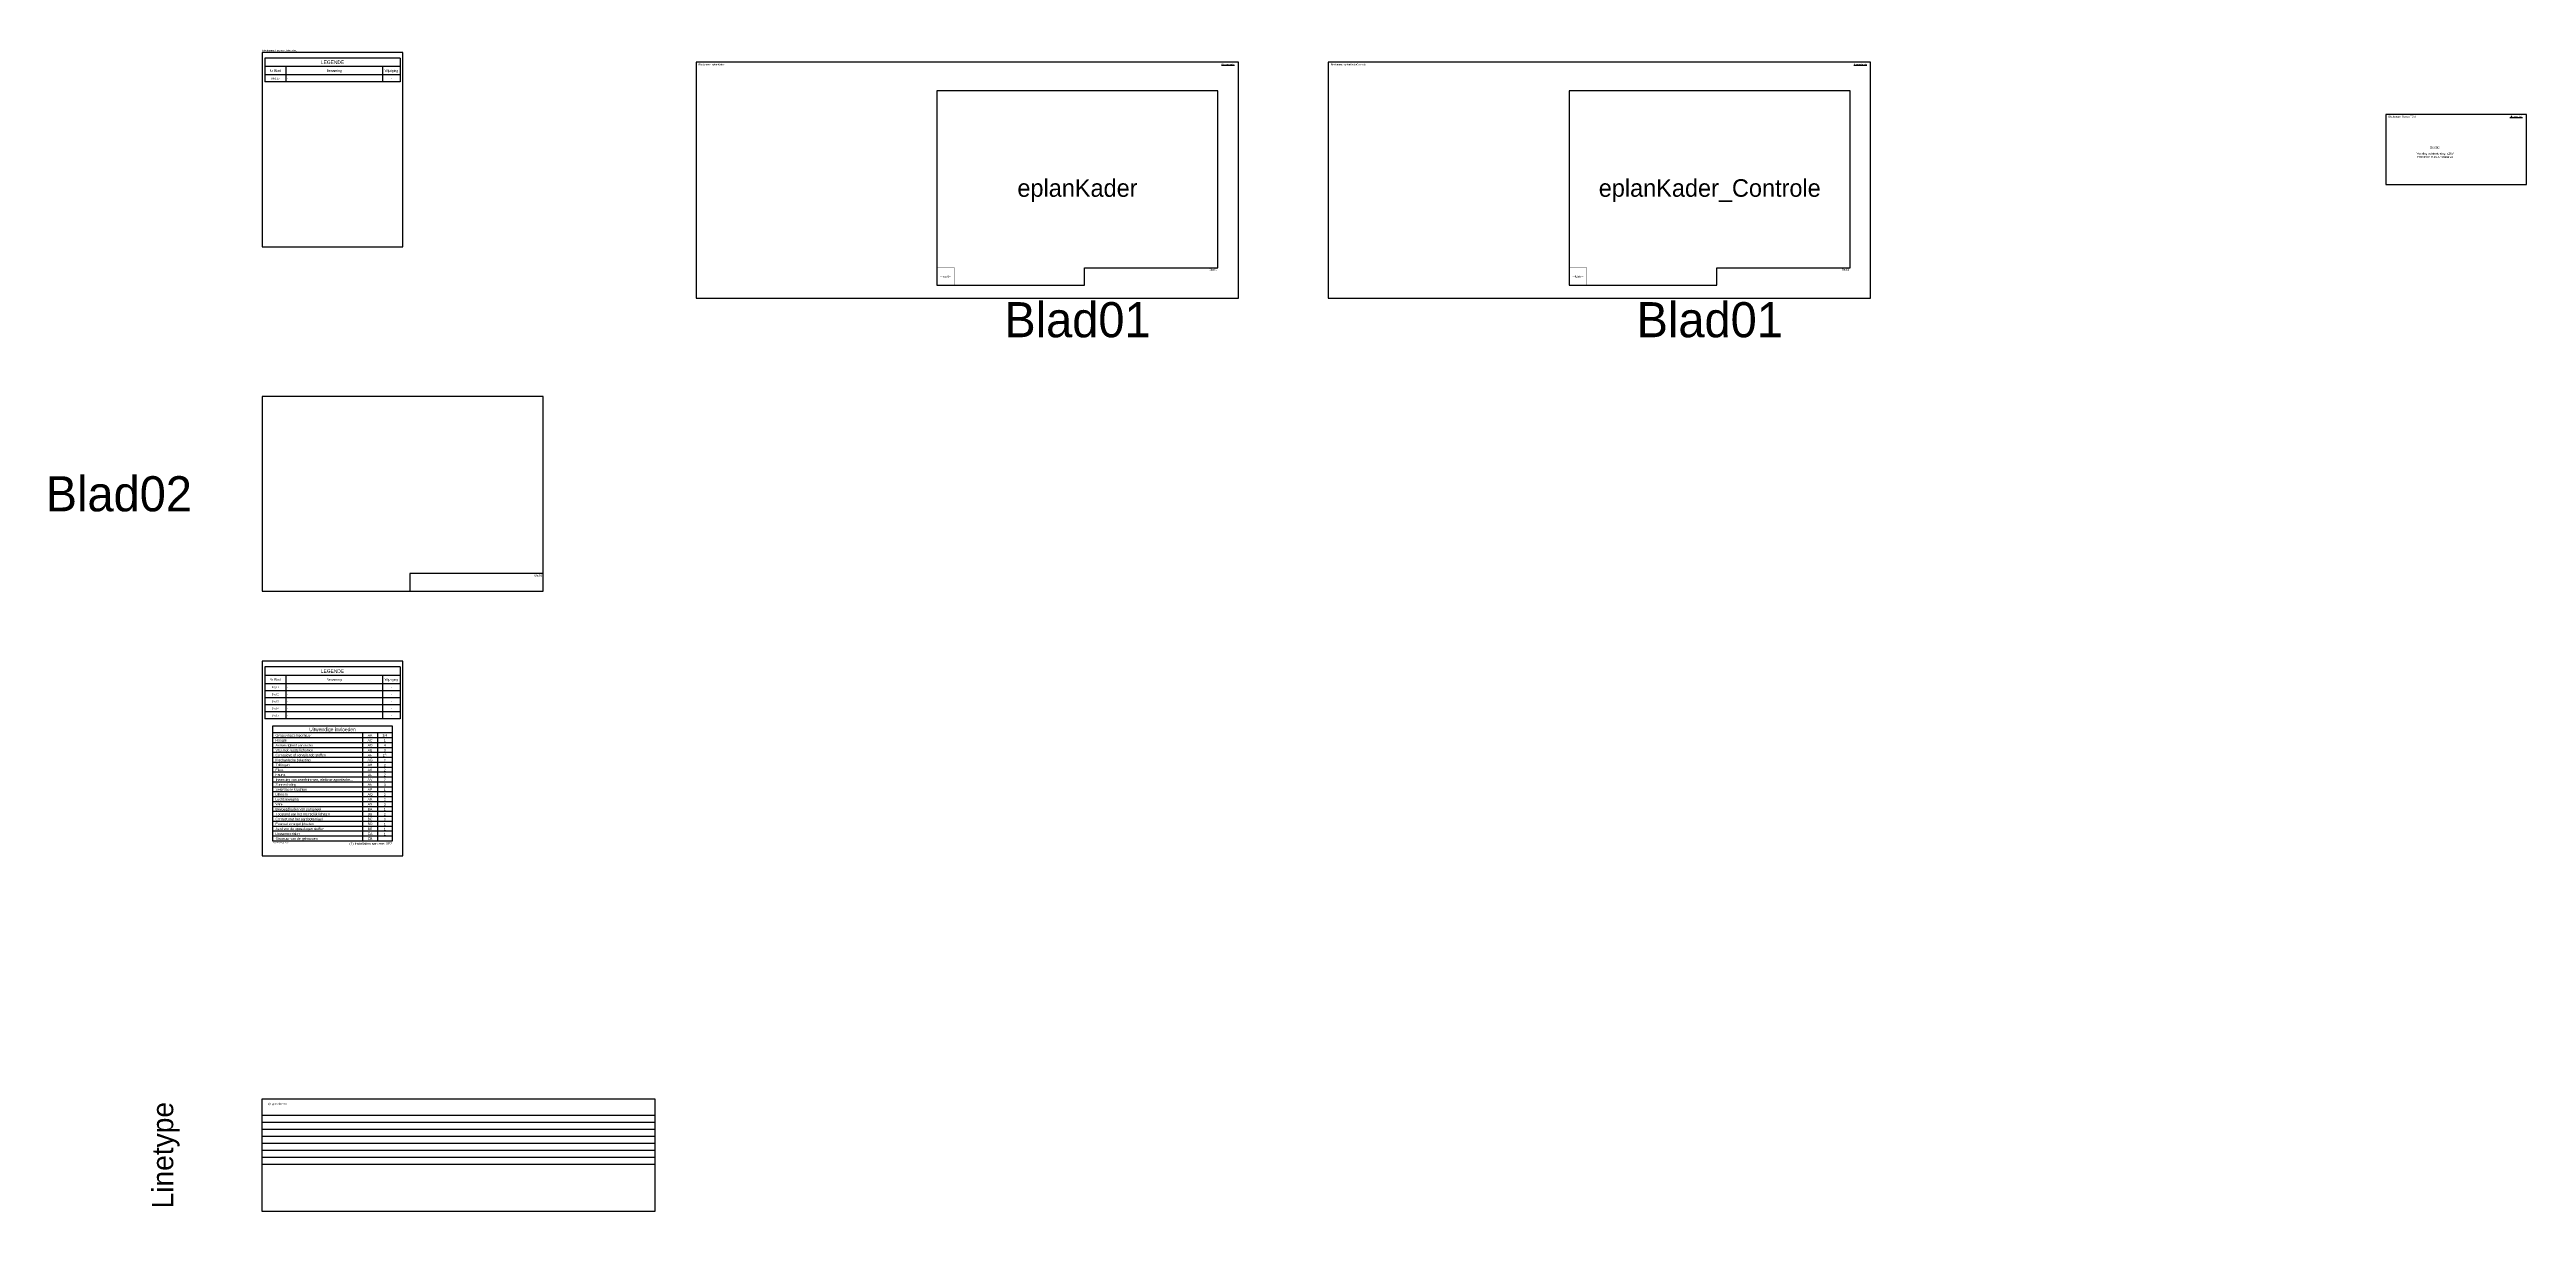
# Model space of a CAD drawing. Header units: millimetres. Extents: x -7152 to 5843, y -5056 to 10205.
# Drawn here: x -303 to 3223, y -2464 to -809 of the extents above; entities that cross this region are included whole.
import ezdxf
from ezdxf.enums import TextEntityAlignment as Align
from ezdxf.lldxf.tags import DXFTag

# ---------------------------------------------------------------- set-up
doc = ezdxf.new("R2010")
doc.units = ezdxf.units.MM
doc.layers.add('18', color=1, linetype='Continuous')
doc.layers.add('FreezeNewViewport', color=7, linetype='Continuous')
doc.layers.add('TBM_VP', color=1, linetype='Continuous', plot=False)
doc.styles.add('ARIAL', font='arial.ttf')
doc.styles.add('isopi', font='isoplus.shx', dxfattribs={"oblique": 15})
doc.styles.get("Standard").update_dxf_attribs({"font": 'isoplus.shx'})
doc.styles.add('TBM', font='arial.ttf')
doc.styles.add('Titre0', font='swiss.ttf')
tags = doc.linetypes.add('SL160', pattern='A,19.499715,-0.500285,["160",Standard,S=2,R=0,X=0,Y=-1],-4.228294', length=24.228294).pattern_tags.tags
tags[6] = DXFTag(74, 10)
tags = doc.linetypes.add('SL300', pattern='A,19.499715,-0.500285,["300",Standard,S=2,R=0,X=0,Y=-1],-4.228294', length=24.228294).pattern_tags.tags
tags[6] = DXFTag(74, 10)
tags = doc.linetypes.add('SL_400', pattern='A,29.743605,-1.000569,["400",Standard,S=4,R=0,X=0,Y=-2],-9.443', length=40.187174).pattern_tags.tags
tags[6] = DXFTag(74, 10)
tags = doc.linetypes.add('SLEUF160-SHORT', pattern='A,1.5,-0.1,["160",Standard,S=0.5,R=0,X=0,Y=-0.25],-1.05', length=2.65).pattern_tags.tags
tags[6] = DXFTag(74, 10)
tags = doc.linetypes.add('SLEUF220', pattern='A,7.5,-0.1,["220",Standard,S=0.5,R=0,X=0,Y=-0.25],-1.1', length=8.7).pattern_tags.tags
tags[6] = DXFTag(74, 10)
tags = doc.linetypes.add('SLEUF220-SHORT', pattern='A,1.5,-0.1,["220",Standard,S=0.5,R=0,X=0,Y=-0.25],-1.1', length=2.7).pattern_tags.tags
tags[6] = DXFTag(74, 10)
tags = doc.linetypes.add('SLEUF300-SHORT', pattern='A,1.5,-0.1,["300",Standard,S=0.5,R=0,X=0,Y=-0.25],-1.1', length=2.7).pattern_tags.tags
tags[6] = DXFTag(74, 10)
tags = doc.linetypes.add('SLEUF400-SHORT', pattern='A,1.5,-0.1,["400",Standard,S=0.5,R=0,X=0,Y=-0.25],-1.1', length=2.7).pattern_tags.tags
tags[6] = DXFTag(74, 10)

# ---------------------------------------------------------------- blocks, each defined once
blk = doc.blocks.new('CustomTBM')
at = {"color": 0, "style": 'TBM'}
for tag, height, p in [('SECTIE', 3.5, (-87.5, 196.3)), ('LIJN01', 3, (-87.5, 187.6)), ('LIJN02', 3, (-87.5, 182.6)), ('LIJN10', 4, (-87.5, 95.1)), ('LIJN11', 4, (-87.5, 85.7))]:
    blk.add_attdef(tag, text='', height=height, dxfattribs=at).set_placement(p, align=Align.MIDDLE_CENTER)
blk = doc.blocks.new('*U433')
at = {"color": 4}
for p, q in [((96.4, 0), (-96.4, 0)), ((96.4, -34), (-96.4, -34))]:
    blk.add_line(p, q, dxfattribs=at)
at = {"color": 4, "linetype": 'Continuous'}
for p, q in [((-96.4, 0), (-96.4, -24)), ((96.4, 0), (96.4, -24)), ((-96.4, -24), (-96.4, -34)), ((96.4, -24), (96.4, -34))]:
    blk.add_line(p, q, dxfattribs=at)
at = {"color": 3}
for p, q in [((96.4, -12), (-96.4, -12)), ((96.4, -24), (-96.4, -24))]:
    blk.add_line(p, q, dxfattribs=at)
at = {"color": 2}
blk.add_line((96.4, -34), (-96.4, -34), dxfattribs=at)
at = {"color": 2, "linetype": 'Continuous'}
for p, q in [((-66.4, -12), (-66.4, -24)), ((-66.4, -24), (-66.4, -34)), ((71.4, -12), (71.4, -24)), ((71.4, -24), (71.4, -34))]:
    blk.add_line(p, q, dxfattribs=at)
at = {"layer": 'TBM_VP', "linetype": 'Continuous'}
blk.add_lwpolyline([(-100, -269), (100, -269), (100, 8), (-100, 8)], close=True, dxfattribs=at)
at = {"color": 2}
for s, p in [('Nr Blad', (-81.4, -18)), ('Benaming', (2.5, -18)), ('Wijziging', (83.9, -18))]:
    blk.add_text(s, height=3.5, dxfattribs=at).set_placement(p, align=Align.MIDDLE_CENTER)
at = {"color": 7}
blk.add_text('Blad 25', height=2.5, dxfattribs=at).set_placement((-81.4, -29), align=Align.MIDDLE_CENTER)
at = {"color": 3}
blk.add_text('LEGENDE', height=5, dxfattribs=at).set_placement((0, -6), align=Align.MIDDLE_CENTER)
at = {"color": 7}
blk.add_attdef('25-B', text='', height=2.5, dxfattribs=at).set_placement((-64.3, -29), align=Align.MIDDLE_LEFT)
blk.add_attdef('25-W', text='', height=2.5, dxfattribs=at).set_placement((83.9, -29), align=Align.MIDDLE_CENTER)
blk = doc.blocks.new('eplankader')
at = {"color": 7}
blk.add_lwpolyline([(0, 25, 0.5, 0.5, 0), (25, 25, 0.5, 0.5, 0), (25, 0, 0, 0, 0)], format="xyseb", dxfattribs=at)
at = {"layer": 'TBM_VP', "linetype": 'Continuous'}
blk.add_lwpolyline([(400, 277), (0, 277), (0, 0), (210, 0), (210, 25), (400, 25), (400, 277)], dxfattribs=at)
at = {"linetype": 'Continuous', "ltscale": 15, "style": 'TBM'}
blk.add_attdef('KAST', text='', height=3.5, dxfattribs=at).set_placement((12.5, 12.5), align=Align.MIDDLE_CENTER)
at = {"linetype": 'Continuous', "ltscale": 15}
blk.add_attdef('BLAD', text='', height=50, dxfattribs=at).set_placement((200, -24), align=Align.TOP_CENTER)
at = {"layer": 'TBM_VP', "color": 150, "linetype": 'Continuous', "ltscale": 15, "flags": 8}
blk.add_attdef('CONTROLE', text='', height=2.5, dxfattribs=at).set_placement((398.5, 23.5), align=Align.TOP_RIGHT)
blk = doc.blocks.new('eplankader_controle')
at = {"linetype": 'Continuous'}
ref = blk.add_blockref('eplankader', (0, 0), dxfattribs=at)
ref.add_attrib('BLAD', 'Blad01', dxfattribs={"linetype": 'Continuous', "ltscale": 15, "height": 50}).set_placement((200, -24), align=Align.TOP_CENTER)
ref.add_attrib('KAST', '--kast--', dxfattribs={"linetype": 'Continuous', "ltscale": 15, "height": 3.5, "style": 'TBM'}).set_placement((12.5, 12.5), align=Align.MIDDLE_CENTER)
ref.add_attrib('CONTROLE', 'Blad01', dxfattribs={"layer": 'TBM_VP', "color": 150, "linetype": 'Continuous', "ltscale": 15, "height": 2.5}).set_placement((398.5, 23.5), align=Align.TOP_RIGHT)
blk = doc.blocks.new('*U418')
at = {"color": 0}
blk.add_lwpolyline([(0, 0), (200, 0), (200, 100), (0, 100)], close=True, dxfattribs=at)
blk.add_text('Blockname:', height=2.5, dxfattribs=at).set_placement((3.7, 98), align=Align.TOP_LEFT)
at = {"color": 0, "linetype": 'Continuous'}
blk.add_text('%%UBijkomende info:', height=1.8, dxfattribs=at).set_placement((176.2, 96.1))
at = {"color": 161, "linetype": 'Continuous', "ltscale": 15, "true_color": 0x8c9ff3}
blk.add_attdef('BLOCKNAME', (22.7, 95.5), '', height=2.5, dxfattribs=at)
blk = doc.blocks.new('*U421')
at = {"color": 0}
blk.add_lwpolyline([(0, 0), (772, 0), (772, 336), (0, 336)], close=True, dxfattribs=at)
blk.add_text('Blockname:', height=2.5, dxfattribs=at).set_placement((3.7, 334), align=Align.TOP_LEFT)
at = {"color": 0, "linetype": 'Continuous'}
blk.add_text('%%UBijkomende info:', height=1.8, dxfattribs=at).set_placement((748.2, 332.1))
at = {"color": 161, "linetype": 'Continuous', "ltscale": 15, "true_color": 0x8c9ff3}
blk.add_attdef('BLOCKNAME', (22.7, 331.5), '', height=2.5, dxfattribs=at)
blk = doc.blocks.new('*U211')
at = {"color": 3}
blk.add_line((85, -10), (-85, -10), dxfattribs=at)
at = {"color": 2}
for p, q in [((85, -17), (-85, -17)), ((85, -24), (-85, -24)), ((85, -31), (-85, -31)), ((85, -38), (-85, -38)), ((85, -45), (-85, -45)), ((85, -52), (-85, -52)), ((85, -59), (-85, -59)), ((85, -66), (-85, -66)), ((85, -73), (-85, -73)), ((85, -80), (-85, -80)), ((85, -87), (-85, -87)), ((85, -94), (-85, -94)), ((85, -101), (-85, -101)), ((85, -108), (-85, -108)), ((85, -115), (-85, -115)), ((85, -122), (-85, -122)), ((85, -129), (-85, -129)), ((85, -136), (-85, -136)), ((85, -143), (-85, -143)), ((85, -150), (-85, -150)), ((85, -157), (-85, -157))]:
    blk.add_line(p, q, dxfattribs=at)
at = {"color": 2, "linetype": 'Continuous', "ltscale": 15}
for p, q in [((43, -10), (43, -164)), ((64, -10), (64, -164))]:
    blk.add_line(p, q, dxfattribs=at)
at = {"color": 4}
blk.add_lwpolyline([(-85, -164), (-85, 0), (85, 0), (85, -164)], close=True, dxfattribs=at)
at = {"color": 7, "style": 'ARIAL'}
for s, p in [('Aanwezigheid van water', (-81, -27.5)), ('Vreemde vaste lichamen', (-81, -34.5)), ('Omgevingstemperatuur', (-81, -13.5)), ('Hoogte', (-81, -20.5)), ('Trillingen', (-81, -55.5)), ('Corrosieve of vervuilende stoffen', (-81, -41.5)), ('Mechanische belasting', (-81, -48.5)), ('Flora', (-81, -62.5)), ('Fauna', (-81, -69.5)), ('Zonnestraling', (-81, -83.5)), ('Seismische krachten', (-81, -90.5)), ('Bliksem', (-81, -97.5)), ('Luchtbeweging', (-81, -104.5)), ('Inwerking van zwerfstromen, elektromagnetische...', (-81, -76.5)), ('Wind', (-81, -111.5)), ('Toestand van het menselijk lichaam', (-81, -125.5)), ('Contact met het aardpotentiaal', (-81, -132.5)), ('Bevoegdheden van personeel', (-81, -118.5)), ('Evacuatie mogelijkheden', (-81, -139.5)), ('Aard van de opgeslagen stoffen', (-81, -146.5)), ('Structuur van de gebouwen', (-81, -160.5)), ('Bouwmaterialen', (-81, -153.5))]:
    blk.add_text(s, height=3.5, dxfattribs=at).set_placement(p, align=Align.MIDDLE_LEFT)
at = {"color": 3, "style": 'Titre0'}
blk.add_text('Uitwendige invloeden', height=5, dxfattribs=at).set_placement((0, -5), align=Align.MIDDLE_CENTER)
at = {"color": 7, "style": 'ARIAL'}
for s, p in [('AC', (53.5, -20.5)), ('AD', (53.5, -27.5)), ('AA', (53.4, -13.5)), ('AE', (53.4, -34.5)), ('AG', (53.6, -48.5)), ('AH', (53.5, -55.5)), ('AF', (53.3, -41.5)), ('AK', (53.4, -62.5)), ('AL', (53.3, -69.5)), ('AM', (53.7, -76.5)), ('AN', (53.5, -83.5)), ('AQ', (53.6, -97.5)), ('AR', (53.5, -104.5)), ('AP', (53.4, -90.5)), ('AS', (53.4, -111.5)), ('BC', (53.5, -132.5)), ('BD', (53.5, -139.5)), ('BA', (53.4, -118.5)), ('BB', (53.4, -125.5)), ('CA', (53.5, -153.5)), ('CB', (53.5, -160.5)), ('BE', (53.4, -146.5))]:
    blk.add_text(s, height=3.5, dxfattribs=at).set_placement(p, align=Align.MIDDLE_CENTER)
blk.add_text('(1) Installaties aan zee: AF2', height=3.5, dxfattribs=at).set_placement((85, -165.8), align=Align.TOP_RIGHT)
at = {"linetype": 'Continuous', "ltscale": 15, "insert": (74.5, -11.7), "char_height": 3.5, "width": 2.567, "attachment_point": 2, "line_spacing_factor": 1.2, "style": 'ARIAL'}
blk.add_mtext('\\A1;3/4 1 4 3 1{\\H0.504x;\\S(1)^ ;\\H1.42857x; }2 2 2 2 2 3 1 2 3 3 1 2 3 1 1 1', dxfattribs=at)
at = {"layer": 'TBM_VP', "color": 1, "style": 'isopi', "oblique": 15}
blk.add_text('300.016/24.03.2021', height=1.8, dxfattribs=at).set_placement((-85, -167.3))
blk = doc.blocks.new('*U432')
at = {"color": 4}
for p, q in [((96.4, 0), (-96.4, 0)), ((96.4, -74), (-96.4, -74))]:
    blk.add_line(p, q, dxfattribs=at)
at = {"color": 4, "linetype": 'Continuous'}
for p, q in [((-96.4, 0), (-96.4, -24)), ((96.4, 0), (96.4, -24)), ((-96.4, -24), (-96.4, -34)), ((-96.4, -34), (-96.4, -44)), ((96.4, -24), (96.4, -34)), ((96.4, -34), (96.4, -44)), ((-96.4, -44), (-96.4, -54)), ((-96.4, -54), (-96.4, -64)), ((-96.4, -64), (-96.4, -74)), ((96.4, -44), (96.4, -54)), ((96.4, -54), (96.4, -64)), ((96.4, -64), (96.4, -74))]:
    blk.add_line(p, q, dxfattribs=at)
at = {"color": 3}
for p, q in [((96.4, -12), (-96.4, -12)), ((96.4, -24), (-96.4, -24))]:
    blk.add_line(p, q, dxfattribs=at)
at = {"color": 2}
for p, q in [((96.4, -34), (-96.4, -34)), ((96.4, -34), (-96.4, -34)), ((96.4, -44), (-96.4, -44)), ((96.4, -44), (-96.4, -44)), ((96.4, -54), (-96.4, -54)), ((96.4, -54), (-96.4, -54)), ((96.4, -64), (-96.4, -64))]:
    blk.add_line(p, q, dxfattribs=at)
at = {"color": 2, "linetype": 'Continuous'}
for p, q in [((-66.4, -12), (-66.4, -24)), ((-66.4, -24), (-66.4, -34)), ((-66.4, -34), (-66.4, -44)), ((71.4, -12), (71.4, -24)), ((71.4, -24), (71.4, -34)), ((71.4, -34), (71.4, -44)), ((-66.4, -44), (-66.4, -54)), ((-66.4, -54), (-66.4, -64)), ((-66.4, -64), (-66.4, -74)), ((71.4, -44), (71.4, -54)), ((71.4, -54), (71.4, -64)), ((71.4, -64), (71.4, -74))]:
    blk.add_line(p, q, dxfattribs=at)
at = {"layer": 'TBM_VP', "linetype": 'Continuous'}
blk.add_lwpolyline([(-100, -269), (100, -269), (100, 8), (-100, 8)], close=True, dxfattribs=at)
at = {"color": 2}
for s, p in [('Nr Blad', (-81.4, -18)), ('Benaming', (2.5, -18)), ('Wijziging', (83.9, -18))]:
    blk.add_text(s, height=3.5, dxfattribs=at).set_placement(p, align=Align.MIDDLE_CENTER)
at = {"color": 7}
for s, p in [('Blad 1', (-81.4, -29)), ('Blad 2', (-81.4, -39)), ('Blad 3', (-81.4, -49)), ('Blad 4', (-81.4, -59)), ('Blad 5', (-81.4, -69))]:
    blk.add_text(s, height=2.5, dxfattribs=at).set_placement(p, align=Align.MIDDLE_CENTER)
at = {"color": 3}
blk.add_text('LEGENDE', height=5, dxfattribs=at).set_placement((0, -6), align=Align.MIDDLE_CENTER)
at = {"color": 7}
for tag, p in [('01-B', (-64.3, -29)), ('02-B', (-64.3, -39)), ('03-B', (-64.3, -49)), ('04-B', (-64.3, -59)), ('05-B', (-64.3, -69))]:
    blk.add_attdef(tag, text='', height=2.5, dxfattribs=at).set_placement(p, align=Align.MIDDLE_LEFT)
for tag, p in [('01-W', (83.9, -29)), ('02-W', (83.9, -39)), ('03-W', (83.9, -49)), ('04-W', (83.9, -59)), ('05-W', (83.9, -69))]:
    blk.add_attdef(tag, text='', height=2.5, dxfattribs=at).set_placement(p, align=Align.MIDDLE_CENTER)
blk = doc.blocks.new('*U378')
at = {"layer": 'TBM_VP', "color": 1, "linetype": 'Continuous'}
for points in [[(0, 277), (0, 0), (400, 0), (400, 277)], [(210, 0), (400, 0), (400, 25), (210, 25)]]:
    blk.add_lwpolyline(points, close=True, dxfattribs=at)
at = {"color": 7, "linetype": 'Continuous', "ltscale": 7}
blk.add_attdef('BLADNR', text='', height=50, dxfattribs=at).set_placement((-100, 138.5), align=Align.MIDDLE_RIGHT)
at = {"layer": 'FreezeNewViewport', "color": 7, "linetype": 'Continuous', "style": 'TBM', "width": 0.8}
blk.add_attdef('Beschrijving', text='', height=2, dxfattribs=at).set_placement((272.5, 2.7), align=Align.MIDDLE_CENTER)
at = {"layer": 'TBM_VP', "color": 150, "linetype": 'Continuous', "ltscale": 15, "flags": 8}
blk.add_attdef('CONTROLE', text='', height=2.5, dxfattribs=at).set_placement((398.5, 23.5), align=Align.TOP_RIGHT)
blk = doc.blocks.new('layoutstart')
at = {"color": 1, "linetype": 'Continuous'}
ref = blk.add_blockref('*U378', (0, 0), dxfattribs=at)
ref.add_attrib('BLADNR', 'Blad02', dxfattribs={"color": 7, "linetype": 'Continuous', "ltscale": 7, "height": 50}).set_placement((-100, 138.5), align=Align.MIDDLE_RIGHT)
ref.add_attrib('CONTROLE', 'Blad02', dxfattribs={"layer": 'TBM_VP', "color": 150, "linetype": 'Continuous', "ltscale": 15, "height": 2.5}).set_placement((398.5, 23.5), align=Align.TOP_RIGHT)
at = {"linetype": 'Continuous'}
blk.add_blockref('*U432', (100, -108), dxfattribs=at).add_auto_attribs({'01-B': '-', '01-W': '-', '02-B': '-', '02-W': '-', '03-B': '-', '03-W': '-', '04-B': '-', '04-W': '-', '05-B': '-', '05-W': '-'})
at = {"color": 2, "linetype": 'Continuous'}
blk.add_blockref('*U211', (100, -192), dxfattribs=at)

msp = doc.modelspace()

# ---------------------------------------------------------------- linework, layer by layer
at = {"linetype": 'SL160'}
msp.add_line((0.031, -2326.306), (558.784, -2326.306), dxfattribs=at)
at = {"linetype": 'SLEUF160-SHORT'}
msp.add_line((0.031, -2336.306), (558.784, -2336.306), dxfattribs=at)
at = {"linetype": 'SLEUF220'}
msp.add_line((0.031, -2346.306), (558.784, -2346.306), dxfattribs=at)
at = {"linetype": 'SLEUF220-SHORT'}
msp.add_line((0.031, -2356.306), (558.784, -2356.306), dxfattribs=at)
at = {"linetype": 'SL300'}
msp.add_line((0.031, -2366.306), (558.784, -2366.306), dxfattribs=at)
at = {"linetype": 'SLEUF300-SHORT'}
msp.add_line((0.031, -2376.306), (558.784, -2376.306), dxfattribs=at)
at = {"linetype": 'SL_400'}
msp.add_line((0.031, -2386.306), (558.784, -2386.306), dxfattribs=at)
at = {"linetype": 'SLEUF400-SHORT'}
msp.add_line((0.031, -2396.306), (558.784, -2396.306), dxfattribs=at)
at = {"color": 7}
msp.add_lwpolyline([(0.031, -2303.377), (558.784, -2303.377), (558.784, -2463.595), (0.031, -2463.595)], close=True, dxfattribs=at)

# ---------------------------------------------------------------- block references
at = {"linetype": 'Continuous', "ltscale": 15}
msp.add_blockref('*U433', (100.031, -821.451), dxfattribs=at).add_auto_attribs({'25-B': '-', '25-W': '-'})
at = {"color": 110, "linetype": 'Continuous'}
for name, p, values in [('*U421', (617.5, -1163.5), {'BLOCKNAME': 'eplanKader'}), ('*U421', (1517.5, -1163.5), {'BLOCKNAME': 'eplanKaderControle'}), ('*U418', (3023.031, -1001.692), {'BLOCKNAME': 'CustomTBM'})]:
    msp.add_blockref(name, p, dxfattribs=at).add_auto_attribs(values)
at = {"linetype": 'Continuous'}
ref = msp.add_blockref('eplankader', (960.5, -1145), dxfattribs=at)
ref.add_attrib('BLAD', 'Blad01', dxfattribs={"linetype": 'Continuous', "ltscale": 15, "height": 50}).set_placement((1160.5, -1169), align=Align.TOP_CENTER)
ref.add_attrib('KAST', '--kast--', dxfattribs={"linetype": 'Continuous', "ltscale": 15, "height": 3.5, "style": 'TBM'}).set_placement((973, -1132.5), align=Align.MIDDLE_CENTER)
ref.add_attrib('CONTROLE', 'Blad01', dxfattribs={"layer": 'TBM_VP', "color": 150, "linetype": 'Continuous', "ltscale": 15, "height": 2.5}).set_placement((1359, -1121.5), align=Align.TOP_RIGHT)
msp.add_blockref('eplankader_controle', (1860.5, -1145), dxfattribs=at)
at = {"color": 150, "linetype": 'Continuous'}
msp.add_blockref('CustomTBM', (3180.5, -1145), dxfattribs=at).add_auto_attribs({'SECTIE': 'Sectie:', 'LIJN01': 'Voeding seininrichting: ≤1kV', 'LIJN02': 'EBP/PLP: Buiteninstallaties'})
at = {"layer": '18', "linetype": 'Continuous'}
msp.add_blockref('layoutstart', (0, -1580.321), dxfattribs=at)

# ---------------------------------------------------------------- texts
at = {"color": 7}
msp.add_text('Blockname: LegendeUitbreiding', height=2.5, dxfattribs=at).set_placement((0, -809.5), align=Align.TOP_LEFT)
at = {"linetype": 'Continuous', "ltscale": 15}
for s, p in [('eplanKader', (1160.5, -1006.5)), ('eplanKader_Controle', (2060.5, -1006.5))]:
    msp.add_text(s, height=25, dxfattribs=at).set_placement(p, align=Align.MIDDLE_CENTER)
at = {"color": 7}
msp.add_text('Linetype', height=30, rotation=90, dxfattribs=at).set_placement((-141.637, -2383.486), align=Align.MIDDLE_CENTER)
msp.add_text('Lijntypes sleuven', height=2.5, dxfattribs=at).set_placement((8.081, -2311.53))

doc.saveas('drawing.dxf')
